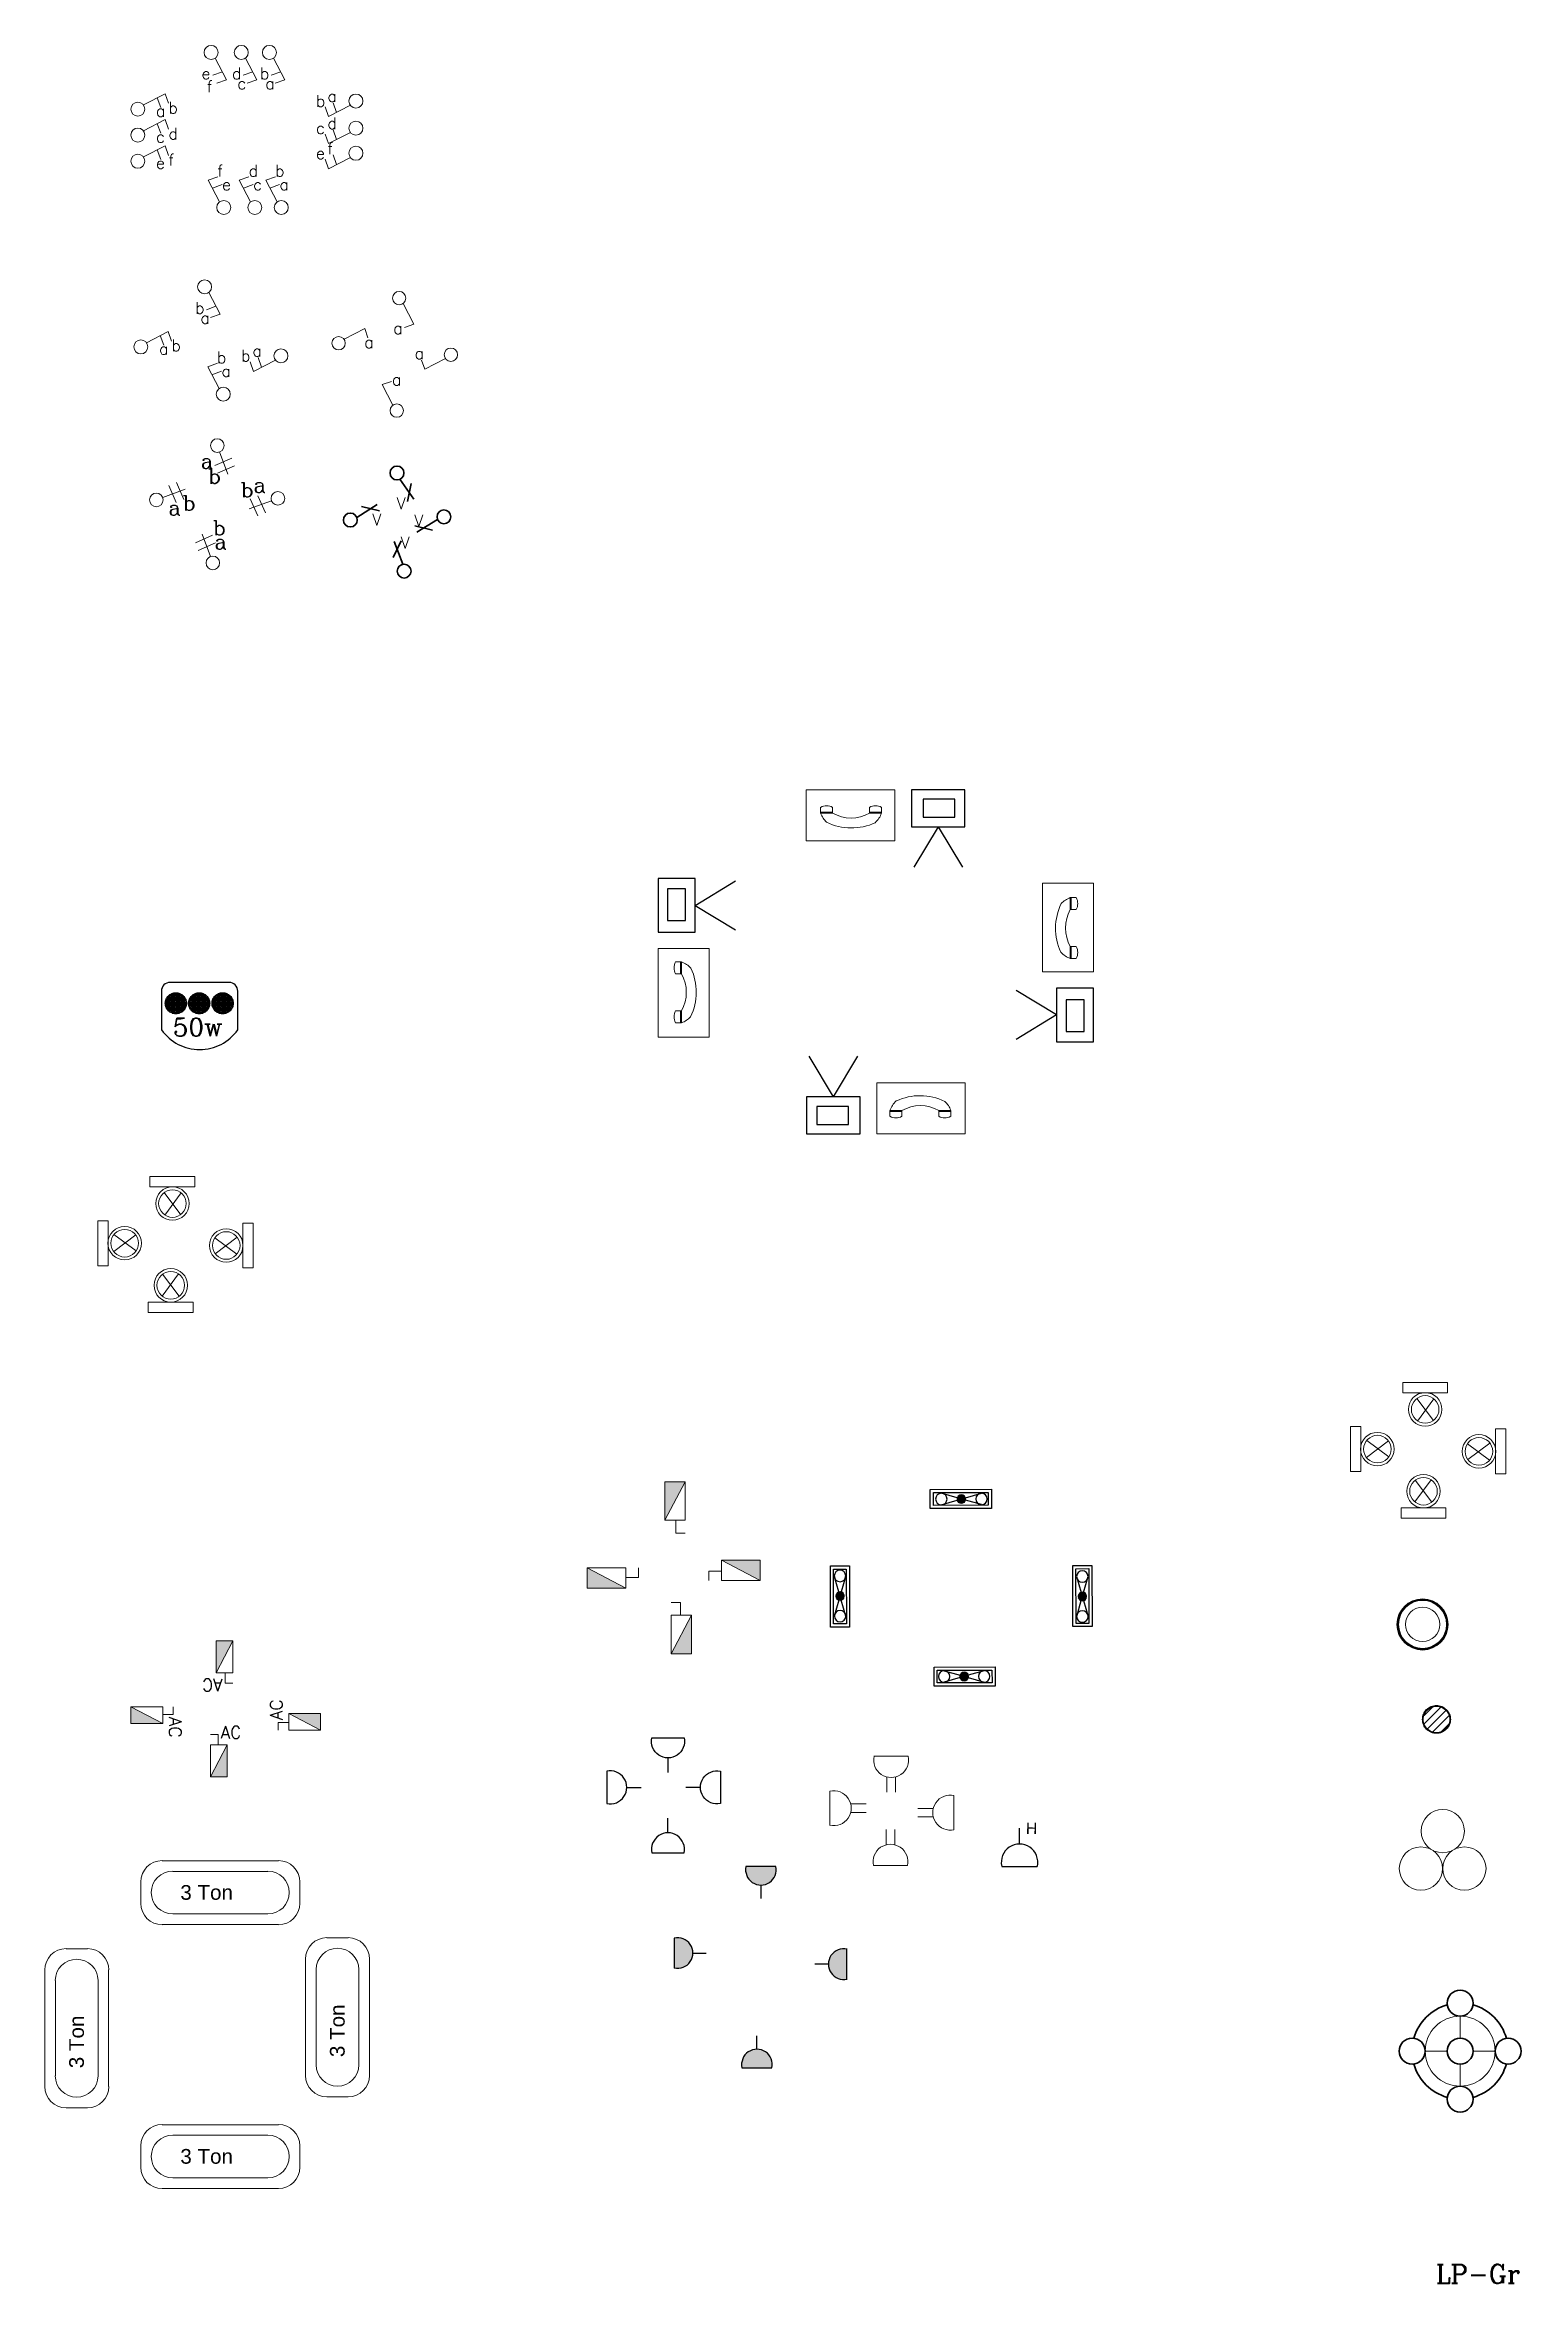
# Model space of a CAD drawing. Header units: metres. Extents: x -15180 to 61, y 475 to 24106.
# Drawn here: x -74.04 to -64.62, y 478.42 to 492.7 of the extents above; entities that cross this region are included whole.
import ezdxf

# ---------------------------------------------------------------- set-up
doc = ezdxf.new("R2010")
doc.units = ezdxf.units.M
doc.header["$MEASUREMENT"] = 0
for name, pattern in [('$0$DASHED2', [0.375, 0.25, -0.125]), ('ACAD_ISO02W100', [15, 12, -3]), ('DASHED2', [0.375, 0.25, -0.125])]:
    doc.linetypes.add(name, pattern=pattern)
doc.layers.get('0').update_dxf_attribs({"color": 8})
for name, color, linetype, lineweight in [('.', 7, 'Continuous', 9), ('E-SOCKET', 2, 'Continuous', 25), ('E-Wires-G', 6, 'Continuous', 35), ('Electrecalllll', 1, 'Continuous', 9), ('lighting linea', 3, 'DASHED2', 0), ('luminairs', 3, 'Continuous', 9), ('power', 3, 'Continuous', 9), ('switches', 4, 'Continuous', 9), ('WALL', 7, 'Continuous', 30)]:
    doc.layers.add(name, color=color, linetype=linetype, lineweight=lineweight)
for name, color, linetype in [('A-HTCH', 80, 'Continuous'), ('AC', 2, 'Continuous'), ('elec AC-EQUIPMENT_(Existing)', 3, 'Continuous'), ('hatch', 11, 'Continuous'), ('Layer1', 24, 'ACAD_ISO02W100'), ('TEXT', 3, 'Continuous')]:
    doc.layers.add(name, color=color, linetype=linetype)
doc.styles.add('ARIAL', font='arial.ttf')
doc.styles.add('FRAME$0$Arial', font='arial.ttf')
doc.styles.add('ROMANC', font='romanc.shx', dxfattribs={"height": 3})
pattern_1 = [(270, (-77.8757554, 65.141214), (0.0082061218, -2e-18), [0.0059680886, -0.0022380332]), (360, (-77.8757554, 65.141214), (2e-18, 0.0082061218), [0.0059680886, -0.0022380332])]

msp = doc.modelspace()

# ---------------------------------------------------------------- texts
at = {"layer": 'AC', "color": 2, "linetype": 'Continuous', "style": 'FRAME$0$Arial'}
for p in [(-73.171, 480.867, -0.377), (-73.171, 479.184, -0.377)]:
    msp.add_text('3 Ton', height=0.0939, dxfattribs=at).set_placement(p)
for p in [(-72.123, 479.864, -0.377), (-73.786, 479.793, -0.377)]:
    msp.add_text('3 Ton', height=0.0939, rotation=90, dxfattribs=at).set_placement(p)
at = {"layer": 'lighting linea', "color": 3, "lineweight": 0, "style": 'ROMANC'}
msp.add_text('LP-Gr', height=0.1187, dxfattribs=at).set_placement((-65.163, 478.422))
at = {"layer": 'switches', "color": 3, "lineweight": 0, "style": 'ROMANC'}
for s, height, p in [('e', 0.0743, (-73.036, 492.476)), ('f', 0.0743, (-73.002, 492.393)), ('d', 0.0743, (-72.842, 492.476)), ('c', 0.0743, (-72.808, 492.412)), ('b', 0.0743, (-72.663, 492.476)), ('a', 0.0743, (-72.629, 492.412)), ('b', 0.0743, (-73.247, 492.257)), ('b', 0.0743, (-72.306, 492.3)), ('a', 0.0743, (-72.233, 492.331)), ('a', 0.0743, (-73.327, 492.237)), ('d', 0.0743, (-73.247, 492.092)), ('c', 0.0743, (-72.306, 492.127)), ('d', 0.0743, (-72.233, 492.158)), ('c', 0.0743, (-73.327, 492.072)), ('e', 0.0743, (-72.306, 491.967)), ('f', 0.0743, (-72.233, 491.998)), ('e', 0.0743, (-73.327, 491.905)), ('f', 0.0743, (-73.247, 491.925)), ('f', 0.0743, (-72.935, 491.855)), ('d', 0.0743, (-72.736, 491.855)), ('b', 0.0743, (-72.567, 491.855)), ('e', 0.0743, (-72.906, 491.768)), ('c', 0.0743, (-72.707, 491.768)), ('a', 0.0743, (-72.539, 491.768)), ('b', 0.0743, (-73.077, 490.981)), ('a', 0.0743, (-73.043, 490.917)), ('a', 0.0743, (-71.813, 490.851)), ('a', 0.0743, (-73.307, 490.72)), ('b', 0.0743, (-73.228, 490.741)), ('b', 0.0743, (-72.938, 490.665)), ('b', 0.0743, (-72.784, 490.676)), ('a', 0.0743, (-72.711, 490.707)), ('a', 0.0743, (-71.998, 490.762)), ('a', 0.0743, (-71.677, 490.691)), ('a', 0.0743, (-72.909, 490.578)), ('a', 0.0743, (-71.822, 490.524)), ('a', 0.0951, (-73.042, 489.994)), ('b', 0.0951, (-72.997, 489.897)), ('b', 0.0951, (-72.789, 489.81)), ('a', 0.0951, (-72.705, 489.841)), ('a', 0.0951, (-73.248, 489.696)), ('b', 0.0951, (-73.159, 489.726)), ('V', 0.0743, (-71.792, 489.734)), ('b', 0.0951, (-72.966, 489.568)), ('V', 0.0743, (-71.946, 489.631)), ('V', 0.0743, (-71.678, 489.623)), ('a', 0.0951, (-72.955, 489.48)), ('V', 0.0743, (-71.766, 489.484)), ('50w', 0.1161, (-73.219, 486.373))]:
    msp.add_text(s, height=height, dxfattribs=at).set_placement(p)

# ---------------------------------------------------------------- blocks, each defined once
blk = doc.blocks.new('fdr')
at = {"layer": 'luminairs'}
for p, q in [((-234.38, 29.094), (-234.3, 28.987)), ((-234.298, 29.093), (-234.377, 28.985))]:
    blk.add_line(p, q, dxfattribs=at)
blk.add_lwpolyline([(-234.231, 29.172), (-234.449, 29.172), (-234.449, 29.122), (-234.231, 29.122)], close=True, dxfattribs=at)
at = {"layer": 'luminairs', "color": 2, "linetype": 'Continuous', "lineweight": 20}
for radius in [0.0813, 0.0669]:
    blk.add_circle((-234.34, 29.041), radius, dxfattribs=at)
blk = doc.blocks.new('A$C48E663F1')
at = {"layer": 'switches', "color": 4, "linetype": 'Continuous', "ltscale": 0.02}
for p, q in [((0.092, 0.175), (0.006, 0.202)), ((0.035, 0.051), (0.125, 0.247)), ((0.125, 0.247), (0.039, 0.273))]:
    blk.add_line(p, q, dxfattribs=at)
blk.add_circle((0, 0), 0.0616, dxfattribs=at)
blk = doc.blocks.new('div2')
at = {"layer": 'switches', "color": 4, "linetype": 'Continuous', "ltscale": 0.02}
for p, q in [((0.0392, 0.0145), (0.0022, 0.0346)), ((0.0366, 0.0501), (0.0082, 0.0044)), ((0.049, 0.0302), (0.012, 0.0503))]:
    blk.add_line(p, q, dxfattribs=at)
blk.add_circle((0, -0.0087), 0.0154, dxfattribs=at)
blk = doc.blocks.new('s sw')
at = {"layer": 'switches', "color": 4, "linetype": 'Continuous', "ltscale": 0.02}
for p, q in [((0.042, 0.137), (0.152, 0.374)), ((0.152, 0.374), (0.047, 0.406))]:
    blk.add_line(p, q, dxfattribs=at)
blk.add_circle((0, 0.075), 0.0748, dxfattribs=at)
blk = doc.blocks.new('4')
at = {"layer": 'Layer1', "color": 4, "linetype": 'Continuous', "lineweight": 35, "ltscale": 0.02}
for p, q in [((-269.626, 47.424), (-269.461, 47.544)), ((-269.439, 47.491), (-269.591, 47.518))]:
    blk.add_line(p, q, dxfattribs=at)
blk.add_circle((-269.678, 47.398), 0.0583, dxfattribs=at)
blk = doc.blocks.new('led')
at = {"layer": 'hatch'}
h = blk.add_hatch(dxfattribs=at)
h.set_pattern_fill('ANGLE', color=2, scale=0.02984, angle=270)
h.set_pattern_definition(pattern_1)
h.paths.add_polyline_path([(-0.458, -0.158, 1), (-0.579, -0.158, 1)])
h = blk.add_hatch(dxfattribs=at)
h.set_pattern_fill('ANGLE', color=2, scale=0.02984, angle=270)
h.set_pattern_definition(pattern_1)
h.paths.add_polyline_path([(-0.445, -0.158, 1), (-0.324, -0.158, 1)])
h = blk.add_hatch(dxfattribs=at)
h.set_pattern_fill('ANGLE', color=2, scale=0.02984, angle=270)
h.set_pattern_definition(pattern_1)
h.paths.add_polyline_path([(-0.19, -0.158, 1), (-0.311, -0.158, 1)])
at = {"layer": 'Layer1', "color": 2}
for centre in [(-0.519, -0.158), (-0.385, -0.158), (-0.25, -0.158)]:
    blk.add_circle(centre, 0.0606, dxfattribs=at)
blk.add_arc((-0.382, -0.155), 0.269, 215.4976, 324.5024, dxfattribs=at)
at = {"layer": 'TEXT', "color": 2, "ltscale": 0.05}
for p, q in [((-0.602, -0.088), (-0.602, -0.312)), ((-0.213, -0.038), (-0.552, -0.038)), ((-0.163, -0.312), (-0.163, -0.088))]:
    blk.add_line(p, q, dxfattribs=at)
for centre, start, end in [((-0.552, -0.088), 90, 180), ((-0.213, -0.088), 0, 90)]:
    blk.add_arc(centre, 0.0497, start, end, dxfattribs=at)
blk = doc.blocks.new('DUPLEX SOCKET')
at = {"layer": 'power', "color": 2}
for p, q in [((0, 198), (0, -198)), ((240, 49), (417, 49)), ((240, -49), (417, -49))]:
    blk.add_line(p, q, dxfattribs=at)
blk.add_arc((44, 0), 202, 257.429, 102.5754, dxfattribs=at)
blk = doc.blocks.new('h socket')
at = {"layer": 'E-SOCKET'}
for p, q in [((0, 0.144), (0, 0.248)), ((-0.115, 0), (0.115, 0))]:
    blk.add_line(p, q, dxfattribs=at)
blk.add_arc((0, 0.026), 0.118, 347.4312, 192.5776, dxfattribs=at)
blk = doc.blocks.new('H s')
at = {"xscale": 1.050492552334089, "yscale": 1.050492552334089, "zscale": 1.050492552334089}
blk.add_blockref('h socket', (0, 0), dxfattribs=at)
blk = doc.blocks.new('p')
h = blk.add_hatch(color=3)
h.dxf.hatch_style = 1
h.paths.add_polyline_path([(358.291, 430.905, 1.247605), (357.945, 430.905)])
at = {"layer": 'E-SOCKET'}
for p, q in [((358.118, 431.12), (358.118, 431.275)), ((357.945, 430.905), (358.291, 430.905))]:
    blk.add_line(p, q, dxfattribs=at)
blk.add_arc((358.118, 430.943), 0.177, 347.4312, 192.5776, dxfattribs=at)
blk = doc.blocks.new('sf32a')
at = {"layer": '.', "linetype": 'Continuous', "lineweight": 0, "ltscale": 0.4}
h = blk.add_hatch(color=3, dxfattribs=at)
h.dxf.hatch_style = 1
h.paths.add_polyline_path([(0.057, 0.204), (-0.05, 0), (0.057, 0)])
at = {"layer": 'power', "color": 3, "linetype": 'Continuous', "lineweight": 0, "ltscale": 0.02}
for p, q in [((0, 0.271), (-0.05, 0.271)), ((-0.05, 0.204), (-0.05, 0)), ((-0.05, 0), (0.057, 0.204)), ((0.057, 0.204), (-0.05, 0.204)), ((0, 0.204), (0, 0.271)), ((0.057, 0), (0.057, 0.204)), ((-0.05, 0), (0.057, 0))]:
    blk.add_line(p, q, dxfattribs=at)
at = {"layer": 'power', "color": 3, "linetype": 'Continuous', "lineweight": 0, "style": 'ROMANC'}
blk.add_text('AC', height=0.0786, dxfattribs=at).set_placement((0.015, 0.244))
blk = doc.blocks.new('disconnector Switch')
at = {"layer": '.', "linetype": 'Continuous', "lineweight": 0, "ltscale": 0.4}
h = blk.add_hatch(color=3, dxfattribs=at)
h.dxf.hatch_style = 1
h.paths.add_polyline_path([(43.6, 154.7), (-37.8, 0), (43.6, 0)])
at = {"layer": 'power', "color": 3, "linetype": 'Continuous', "lineweight": 0, "ltscale": 0.02}
for p, q in [((0, 205.9), (-38.1, 205.9)), ((0, 154.7), (0, 205.9)), ((-37.8, 154.7), (-37.8, 0)), ((-37.8, 0), (43.6, 154.7)), ((43.6, 154.7), (-37.8, 154.7)), ((43.6, 0), (43.6, 154.7)), ((-37.8, 0), (43.6, 0))]:
    blk.add_line(p, q, dxfattribs=at)
blk = doc.blocks.new('5hp')
at = {"color": 2, "linetype": 'Continuous', "lineweight": 18}
for p, q in [((17655.537, 2119.978), (17656.284, 2119.978)), ((17655.605, 2119.91), (17656.216, 2119.91)), ((17655.4, 2119.705), (17655.4, 2119.842)), ((17655.468, 2119.774), (17655.468, 2119.774)), ((17656.352, 2119.774), (17656.352, 2119.774)), ((17656.42, 2119.842), (17656.42, 2119.705)), ((17656.216, 2119.637), (17655.605, 2119.637)), ((17656.284, 2119.569), (17655.537, 2119.569))]:
    blk.add_line(p, q, dxfattribs=at)
for centre, start, end in [((17655.537, 2119.842), 90, 180), ((17655.605, 2119.774), 90, 180), ((17656.216, 2119.774), 0, 90), ((17656.284, 2119.842), 0, 90), ((17655.605, 2119.774), 180, 270), ((17656.216, 2119.774), 270, 0), ((17655.537, 2119.705), 180, 270), ((17656.284, 2119.705), 270, 0)]:
    blk.add_arc(centre, 0.137, start, end, dxfattribs=at)
blk = doc.blocks.new('*X14')
at = {"color": 0}
for p, q in [((15.928, -9.36), (15.961, -9.326)), ((15.994, -9.365), (15.956, -9.327)), ((15.995, -9.357), (15.965, -9.327)), ((15.961, -9.393), (15.928, -9.361)), ((15.929, -9.368), (15.969, -9.327)), ((15.929, -9.35), (15.951, -9.328)), ((15.969, -9.393), (15.929, -9.353)), ((15.95, -9.391), (15.93, -9.371)), ((15.931, -9.374), (15.976, -9.33)), ((15.975, -9.39), (15.931, -9.346)), ((15.934, -9.38), (15.981, -9.333)), ((15.981, -9.387), (15.934, -9.34)), ((15.986, -9.383), (15.938, -9.336)), ((15.939, -9.385), (15.986, -9.337)), ((15.989, -9.378), (15.943, -9.332)), ((15.944, -9.388), (15.99, -9.342)), ((15.992, -9.372), (15.949, -9.329)), ((15.95, -9.391), (15.993, -9.348)), ((15.957, -9.393), (15.994, -9.355)), ((15.965, -9.393), (15.994, -9.364)), ((15.991, -9.344), (15.977, -9.331)), ((15.979, -9.388), (15.989, -9.378))]:
    blk.add_line(p, q, dxfattribs=at)
blk = doc.blocks.new('A$C59890BCA_(Existing)')
at = {"layer": 'elec AC-EQUIPMENT_(Existing)'}
for p, q in [((0.301, 0.341), (0.089, 0.341)), ((0.089, 0.341), (0.089, -0.337)), ((0.266, 0.306), (0.124, 0.306)), ((0.124, 0.306), (0.124, -0.301)), ((0.266, -0.301), (0.266, 0.306)), ((0.301, -0.337), (0.301, 0.341)), ((0.131, 0.23), (0.181, 0.053)), ((0.207, 0.053), (0.258, 0.23)), ((0.131, -0.215), (0.181, -0.038)), ((0.207, -0.038), (0.258, -0.215)), ((0.089, -0.337), (0.301, -0.337)), ((0.124, -0.301), (0.266, -0.301))]:
    blk.add_line(p, q, dxfattribs=at)
blk.add_lwpolyline([(0.556, 0.007, 0, 0.0677, 0), (0.421, 0.007, 0, 0, 0), (0.06, 0.007, 0, 0, 0), (0.026, -0.075, 0, 0, 0), (0.026, 0.101, 0, 0, 0), (-0.008, 0.007, 0, 0, 0), (-0.198, 0.007, 0, 0, 0)], format="xyseb", dxfattribs=at)
for centre, radius in [((0.194, 0.23), 0.0637), ((0.194, 0.007), 0.0472), ((0.194, -0.215), 0.0637)]:
    blk.add_circle(centre, radius, dxfattribs=at)
at = {"layer": 'elec AC-EQUIPMENT_(Existing)', "xscale": -1.409865667889067, "yscale": 1.409865667889067, "zscale": 1.409865667889067, "rotation": 90}
blk.add_blockref('*X14', (-13.002, 22.51), dxfattribs=at)
blk = doc.blocks.new('tvo')
at = {"color": 6, "linetype": 'Continuous'}
for q in [(-0.0395, 0.1254), (0.0395, 0.1254)]:
    blk.add_line((0, 0.06), q, dxfattribs=at)
for points in [[(-0.0434, 0), (0.0434, 0), (0.0434, 0.06), (-0.0434, 0.06)], [(0.0244, 0.0442), (-0.0268, 0.0442), (-0.0268, 0.015), (0.0244, 0.015)]]:
    blk.add_lwpolyline(points, close=True, dxfattribs=at)
blk = doc.blocks.new('Telephone')
at = {"layer": 'Electrecalllll'}
for points in [[(1356.0671, 130.3723), (1356.0644, 130.3723), (1356.0644, 130.3373), (1356.0671, 130.3373)], [(1356.0671, 130.2298), (1356.0644, 130.2298), (1356.0644, 130.1949), (1356.0671, 130.1949)]]:
    blk.add_hatch(color=4, dxfattribs=at).paths.add_polyline_path(points)
at = {"layer": 'Electrecalllll', "color": 4}
for p, q in [((1356.0816, 130.3723), (1356.0644, 130.3723)), ((1356.0644, 130.3723), (1356.0644, 130.3373)), ((1356.0671, 130.3723), (1356.0671, 130.3373)), ((1356.0816, 130.3373), (1356.0644, 130.3373)), ((1356.0816, 130.2298), (1356.0644, 130.2298)), ((1356.0644, 130.2298), (1356.0644, 130.1949)), ((1356.0671, 130.2298), (1356.0671, 130.1949)), ((1356.0816, 130.1949), (1356.0644, 130.1949))]:
    blk.add_line(p, q, dxfattribs=at)
blk.add_lwpolyline([(1356.1323, 130.4147), (1355.9838, 130.4147), (1355.9838, 130.1562), (1356.1323, 130.1562)], close=True, dxfattribs=at)
for centre, radius, start, end in [((1356.188, 130.2828), 0.1666, 154.32499, 204.78838), ((1356.0865, 130.3095), 0.0665, 109.34445, 136.92358), ((1356.0508, 130.3548), 0.0353, 330.34823, 29.65177), ((1356.1603, 130.2836), 0.1099, 150.72502, 209.27498), ((1356.0508, 130.2123), 0.0353, 330.34823, 29.65177), ((1356.0901, 130.2643), 0.0741, 223.94833, 249.72729)]:
    blk.add_arc(centre, radius, start, end, dxfattribs=at)
blk = doc.blocks.new('fs')
at = {"xscale": 0.931268745037655, "yscale": 0.931268745037655, "zscale": 0.931268745037655}
blk.add_blockref('h socket', (0, 0), dxfattribs=at)
at = {"layer": 'WALL', "color": 2, "ltscale": 0.05, "style": 'ARIAL'}
blk.add_text('H', height=0.068, rotation=359.7364, dxfattribs=at).set_placement((0.038, 0.195))
blk = doc.blocks.new('6w')
at = {"layer": 'A-HTCH', "ltscale": 0.5}
h = blk.add_hatch(dxfattribs=at)
h.set_pattern_fill('ANSI31', color=4, scale=0.2)
h.set_pattern_definition([(45, (26.984813, -391.67108), (-0.0176776695, 0.0176776695), [])])
h.paths.add_polyline_path([(0.0553, 0, 1), (-0.0553, 0, 1)])
at = {"layer": 'Layer1', "color": 6}
for radius in [0.059, 0.0582, 0.0573, 0.0565]:
    blk.add_circle((0, 0), radius, dxfattribs=at)
blk = doc.blocks.new('CHANDI1')
at = {"color": 2}
for p, q in [((1281638, 112055), (1281638, 111915)), ((1281555, 111832), (1281415, 111832)), ((1281861, 111832), (1281720, 111832)), ((1281638, 111749), (1281638, 111609))]:
    blk.add_line(p, q, dxfattribs=at)
blk.add_circle((1281638, 111832), 223, dxfattribs=at)
at = {"layer": 'E-Wires-G', "color": 4}
for centre in [(1281638, 112138), (1281332, 111832), (1281638, 111832), (1281944, 111832), (1281638, 111526)]:
    blk.add_circle(centre, 82.8, dxfattribs=at)
at = {"layer": 'E-Wires-G', "color": 2}
for start, end in [(105.5602, 164.4398), (15.5602, 74.4398), (195.5602, 254.4398), (285.5602, 344.4398)]:
    blk.add_arc((1281638, 111832), 306, start, end, dxfattribs=at)
blk = doc.blocks.new('ghj')
at = {"layer": 'luminairs', "color": 4}
for radius in [0.258, 0.254, 0.251, 0.247, 0.242, 0.173]:
    blk.add_circle((-585.379, 173.54), radius, dxfattribs=at)
blk = doc.blocks.new('Chand')
at = {"layer": 'luminairs'}
for centre in [(0.005, 0.174), (-0.134, -0.065), (0.143, -0.065)]:
    blk.add_circle(centre, 0.138, dxfattribs=at)

# ---------------------------------------------------------------- block references
at = {"color": 3, "linetype": '$0$DASHED2'}
for p, xscale, yscale, zscale, rotation in [((-112.014, 286.464), 0.7575959891022017, 0.7575959891022017, 0.7575959891022017, 268.7872490995895), ((129.59, 441.114), 0.7575959891022018, 0.7575959891022018, 0.7575959891022018, 356.4327196248524), ((-272.629, 540.418), 0.7575959891022019, 0.7575959891022019, 0.7575959891022019, 175.8121695981312), ((17.316, 676.687), 0.7575959891022017, 0.7575959891022017, 0.7575959891022017, 74.54320721126113)]:
    msp.add_blockref('4', p, dxfattribs=dict(at, xscale=xscale, yscale=yscale, zscale=zscale, rotation=rotation))
at = {"color": 4, "linetype": 'Continuous', "xscale": 3.934735904546467, "yscale": 3.934735904546467, "zscale": 3.934735904546467}
for p, rotation in [((-68.338, 487.944), 180), ((-70.124, 487.208), 270), ((-67.347, 486.509), 89.99999999999999)]:
    msp.add_blockref('tvo', p, dxfattribs=dict(at, rotation=rotation))
msp.add_blockref('tvo', (-69.006, 485.752), dxfattribs=at)
at = {"layer": 'AC', "xscale": 0.9942932696739633, "yscale": 0.9942932696739633, "zscale": 0.9942932696739633}
for p in [(-17628.069, -1626.764, -0.377), (-17628.069, -1628.447, -0.377)]:
    msp.add_blockref('5hp', p, dxfattribs=at)
at = {"layer": 'AC', "xscale": 0.9942932696739633, "yscale": 0.9942932696739633, "zscale": 0.9942932696739633, "rotation": 90}
for p in [(2035.508, -17075.035, -0.377), (2033.845, -17075.105, -0.377)]:
    msp.add_blockref('5hp', p, dxfattribs=at)
at = {"layer": 'elec AC-EQUIPMENT_(Existing)', "ltscale": 0.002, "xscale": -0.5752911526835623, "yscale": 0.5752911526835623, "zscale": 0.5752911526835623}
for p, rotation in [((-68.194, 483.311), 270.1146881545241), ((-68.852, 482.8), 0.1146881545241119), ((-67.53, 482.805), 180.1146881545241), ((-68.168, 482.403), 90.11468815452412)]:
    msp.add_blockref('A$C59890BCA_(Existing)', p, dxfattribs=dict(at, rotation=rotation))
at = {"layer": 'Layer1', "color": 0, "linetype": 'Continuous', "lineweight": 35, "xscale": 2.186718198974255, "yscale": 2.186718198974255, "zscale": 2.186718198974255}
for p, rotation in [((216, -2477.535), 89.99999999999999), ((2895.356, 771.547), 180), ((-353.345, 3451.231), 270)]:
    msp.add_blockref('Telephone', p, dxfattribs=dict(at, rotation=rotation))
msp.add_blockref('Telephone', (-3032.826, 202.17), dxfattribs=at)
at = {"layer": 'luminairs', "color": 4, "xscale": 1.109213108410724, "yscale": 1.109213108410724, "zscale": 1.109213108410724}
msp.add_blockref('led', (-72.624, 486.759), dxfattribs=at)
at = {"layer": 'luminairs'}
for name, p, xscale, yscale, zscale in [('fdr', (235.031, 447.106), 1.315405834040897, 1.315405834040897, 1.315405834040897), ('fdr', (243.02, 445.793), 1.315405834040897, 1.315405834040897, 1.315405834040897), ('ghj', (304.858, 372.902), 0.6322514717941125, 0.6322514717941125, 0.6322514717941125)]:
    msp.add_blockref(name, p, dxfattribs=dict(at, xscale=xscale, yscale=yscale, zscale=zscale))
at = {"layer": 'luminairs', "xscale": 1.315405834040897, "yscale": 1.315405834040897, "zscale": 1.315405834040897}
for p, rotation in [((-35.325, 793.306), 90.00000000000001), ((-111.079, 176.787), 270), ((-381.484, 522.986), 180), ((-27.336, 791.993), 90), ((-103.09, 175.474), 270), ((-373.495, 521.673), 180)]:
    msp.add_blockref('fdr', p, dxfattribs=dict(at, rotation=rotation))
at = {"layer": 'luminairs', "color": 3, "linetype": 'Continuous', "xscale": 1.5, "yscale": 1.5, "zscale": 1.5}
msp.add_blockref('6w', (-65.16, 482.017), dxfattribs=at)
at = {"layer": 'luminairs', "color": 5, "linetype": 'DASHED2'}
msp.add_blockref('Chand', (-65.125, 481.131), dxfattribs=at)
at = {"layer": 'luminairs', "color": 7, "xscale": -0.001, "yscale": 0.001, "zscale": 0.001}
msp.add_blockref('CHANDI1', (1216.629, 368.07), dxfattribs=at)
at = {"layer": 'power', "color": 2, "linetype": 'Continuous', "lineweight": 35, "xscale": 0.0015912366317244, "yscale": 0.0015912366317244, "zscale": 0.0015912366317244}
for p, rotation in [((-70.012, 483.533), 180), ((-69.473, 482.963), 89.99999999999999), ((-70.577, 482.923), 270)]:
    msp.add_blockref('disconnector Switch', p, dxfattribs=dict(at, rotation=rotation))
msp.add_blockref('disconnector Switch', (-69.981, 482.435), dxfattribs=at)
at = {"layer": 'power'}
for p, rotation in [((-72.886, 482.519), 180), ((-73.487, 482.048), 270), ((-72.276, 481.998), 90)]:
    msp.add_blockref('sf32a', p, dxfattribs=dict(at, rotation=rotation))
msp.add_blockref('sf32a', (-72.929, 481.651), dxfattribs=at)
for name, p, xscale, yscale, zscale, rotation in [('H s', (-70.061, 481.9), -0.8477581206247471, 0.8477581206247472, 0.8477581206247471, 180.0087728526958), ('DUPLEX SOCKET', (-68.638, 481.783), 0.0005520400674124, 0.0005520400674124, 0.0005520400674124, 270.0021931900576), ('H s', (-70.452, 481.584), 0.8477581206247471, 0.8477581206247471, 0.8477581206247471, 270), ('H s', (-69.726, 481.584), -0.8477581206247471, 0.8477581206247471, 0.8477581206247471, 90.00877276025872), ('DUPLEX SOCKET', (-69.028, 481.451), 0.0005520400674124, 0.0005520400674124, 0.0005520400674124, 0.002193190057562309), ('DUPLEX SOCKET', (-68.237, 481.423), -0.0005520400674124, 0.0005520400674124, 0.0005520400674124, 0.002193190058044081), ('DUPLEX SOCKET', (-68.642, 481.085), -0.0005520400674124, 0.0005520400674124, 0.0005520400674124, 270.0065797532268), ('p', (128.34, 719.092), 0.5523549544743167, 0.5523549544743167, 0.5523549544743167, 180), ('p', (-308.045, 678.322), 0.5523549544743167, 0.5523549544743167, 0.5523549544743167, 270.0033383855891), ('p', (169.093, 282.648), 0.5523549544743167, 0.5523549544743167, 0.5523549544743167, 90)]:
    msp.add_blockref(name, p, dxfattribs=dict(at, xscale=xscale, yscale=yscale, zscale=zscale, rotation=rotation))
for name, p, xscale, yscale, zscale in [('H s', (-70.061, 481.166), 0.8477581206247471, 0.8477581206247471, 0.8477581206247471), ('p', (-267.302, 241.783), 0.5523549544743167, 0.5523549544743167, 0.5523549544743167)]:
    msp.add_blockref(name, p, dxfattribs=dict(at, xscale=xscale, yscale=yscale, zscale=zscale))
at = {"layer": 'switches', "color": 0, "lineweight": -3, "extrusion": (0, 0, -1), "xscale": 0.7250300253248184, "yscale": 0.7250300253248184, "zscale": -0.7250300253248207}
for p, rotation in [((72.975, 492.647), 177.3510798735287), ((72.782, 492.647), 177.3510798735287), ((72.603, 492.647), 177.3510798735287), ((73.442, 492.285), 87.35107987352873), ((72.051, 492.337), 267.3510798735287), ((73.442, 492.12), 87.35107987352873), ((72.051, 492.164), 267.3510798735287), ((73.442, 491.953), 87.35107987352873), ((72.051, 492.004), 267.3510798735287), ((72.894, 491.658), 357.3510798735286), ((72.696, 491.658), 357.3510798735286), ((72.527, 491.658), 357.3510798735286), ((73.016, 491.152), 177.3510798735287), ((73.423, 490.769), 87.35107987352873), ((72.529, 490.712), 267.3510798735287), ((72.897, 490.468), 357.3510798735286)]:
    msp.add_blockref('A$C48E663F1', p, dxfattribs=dict(at, rotation=rotation))
at = {"layer": 'switches'}
for p, xscale, yscale, zscale, rotation in [((-71.777, 491.123), -0.5680567773089529, 0.5680567773089528, 0.5680567773089528, 182.1931727127478), ((-72.204, 490.791), -0.568056777308953, 0.5680567773089529, 0.5680567773089529, 272.1931727127479), ((-71.403, 490.721), -0.5680567773089529, 0.5680567773089528, 0.5680567773089528, 92.19317271274775), ((-71.789, 490.32), -0.5680567773089529, 0.5680567773089528, 0.5680567773089528, 2.193172712747762)]:
    msp.add_blockref('s sw', p, dxfattribs=dict(at, xscale=xscale, yscale=yscale, zscale=zscale, rotation=rotation))
at = {"layer": 'switches', "color": 2}
for p, xscale, yscale, zscale, rotation in [((-72.916, 490.125), 2.819070912585957, 2.819070912585957, 2.819070912585957, 232.2316692031), ((-73.309, 489.813), 2.819070912585957, 2.819070912585957, 2.819070912585957, 322.2316692030999), ((-72.564, 489.784), 2.819070912585958, 2.819070912585958, 2.819070912585958, 142.2316692031), ((-72.983, 489.407), 2.819070912585957, 2.819070912585957, 2.819070912585957, 52.23166920309993)]:
    msp.add_blockref('div2', p, dxfattribs=dict(at, xscale=xscale, yscale=yscale, zscale=zscale, rotation=rotation))
at = {"layer": 'WALL', "color": 2, "xscale": 1.059532097940653, "yscale": 1.059532097940653, "zscale": 1.059532097940653}
msp.add_blockref('fs', (-67.819, 481.08), dxfattribs=at)

msp.set_redraw_order([(e.dxf.handle, doc.entitydb.next_handle()) for e in msp.query("TEXT MTEXT ATTDEF DIMENSION ARC_DIMENSION")])  # texts and dimensions are drawn at this point

doc.saveas('drawing.dxf')
